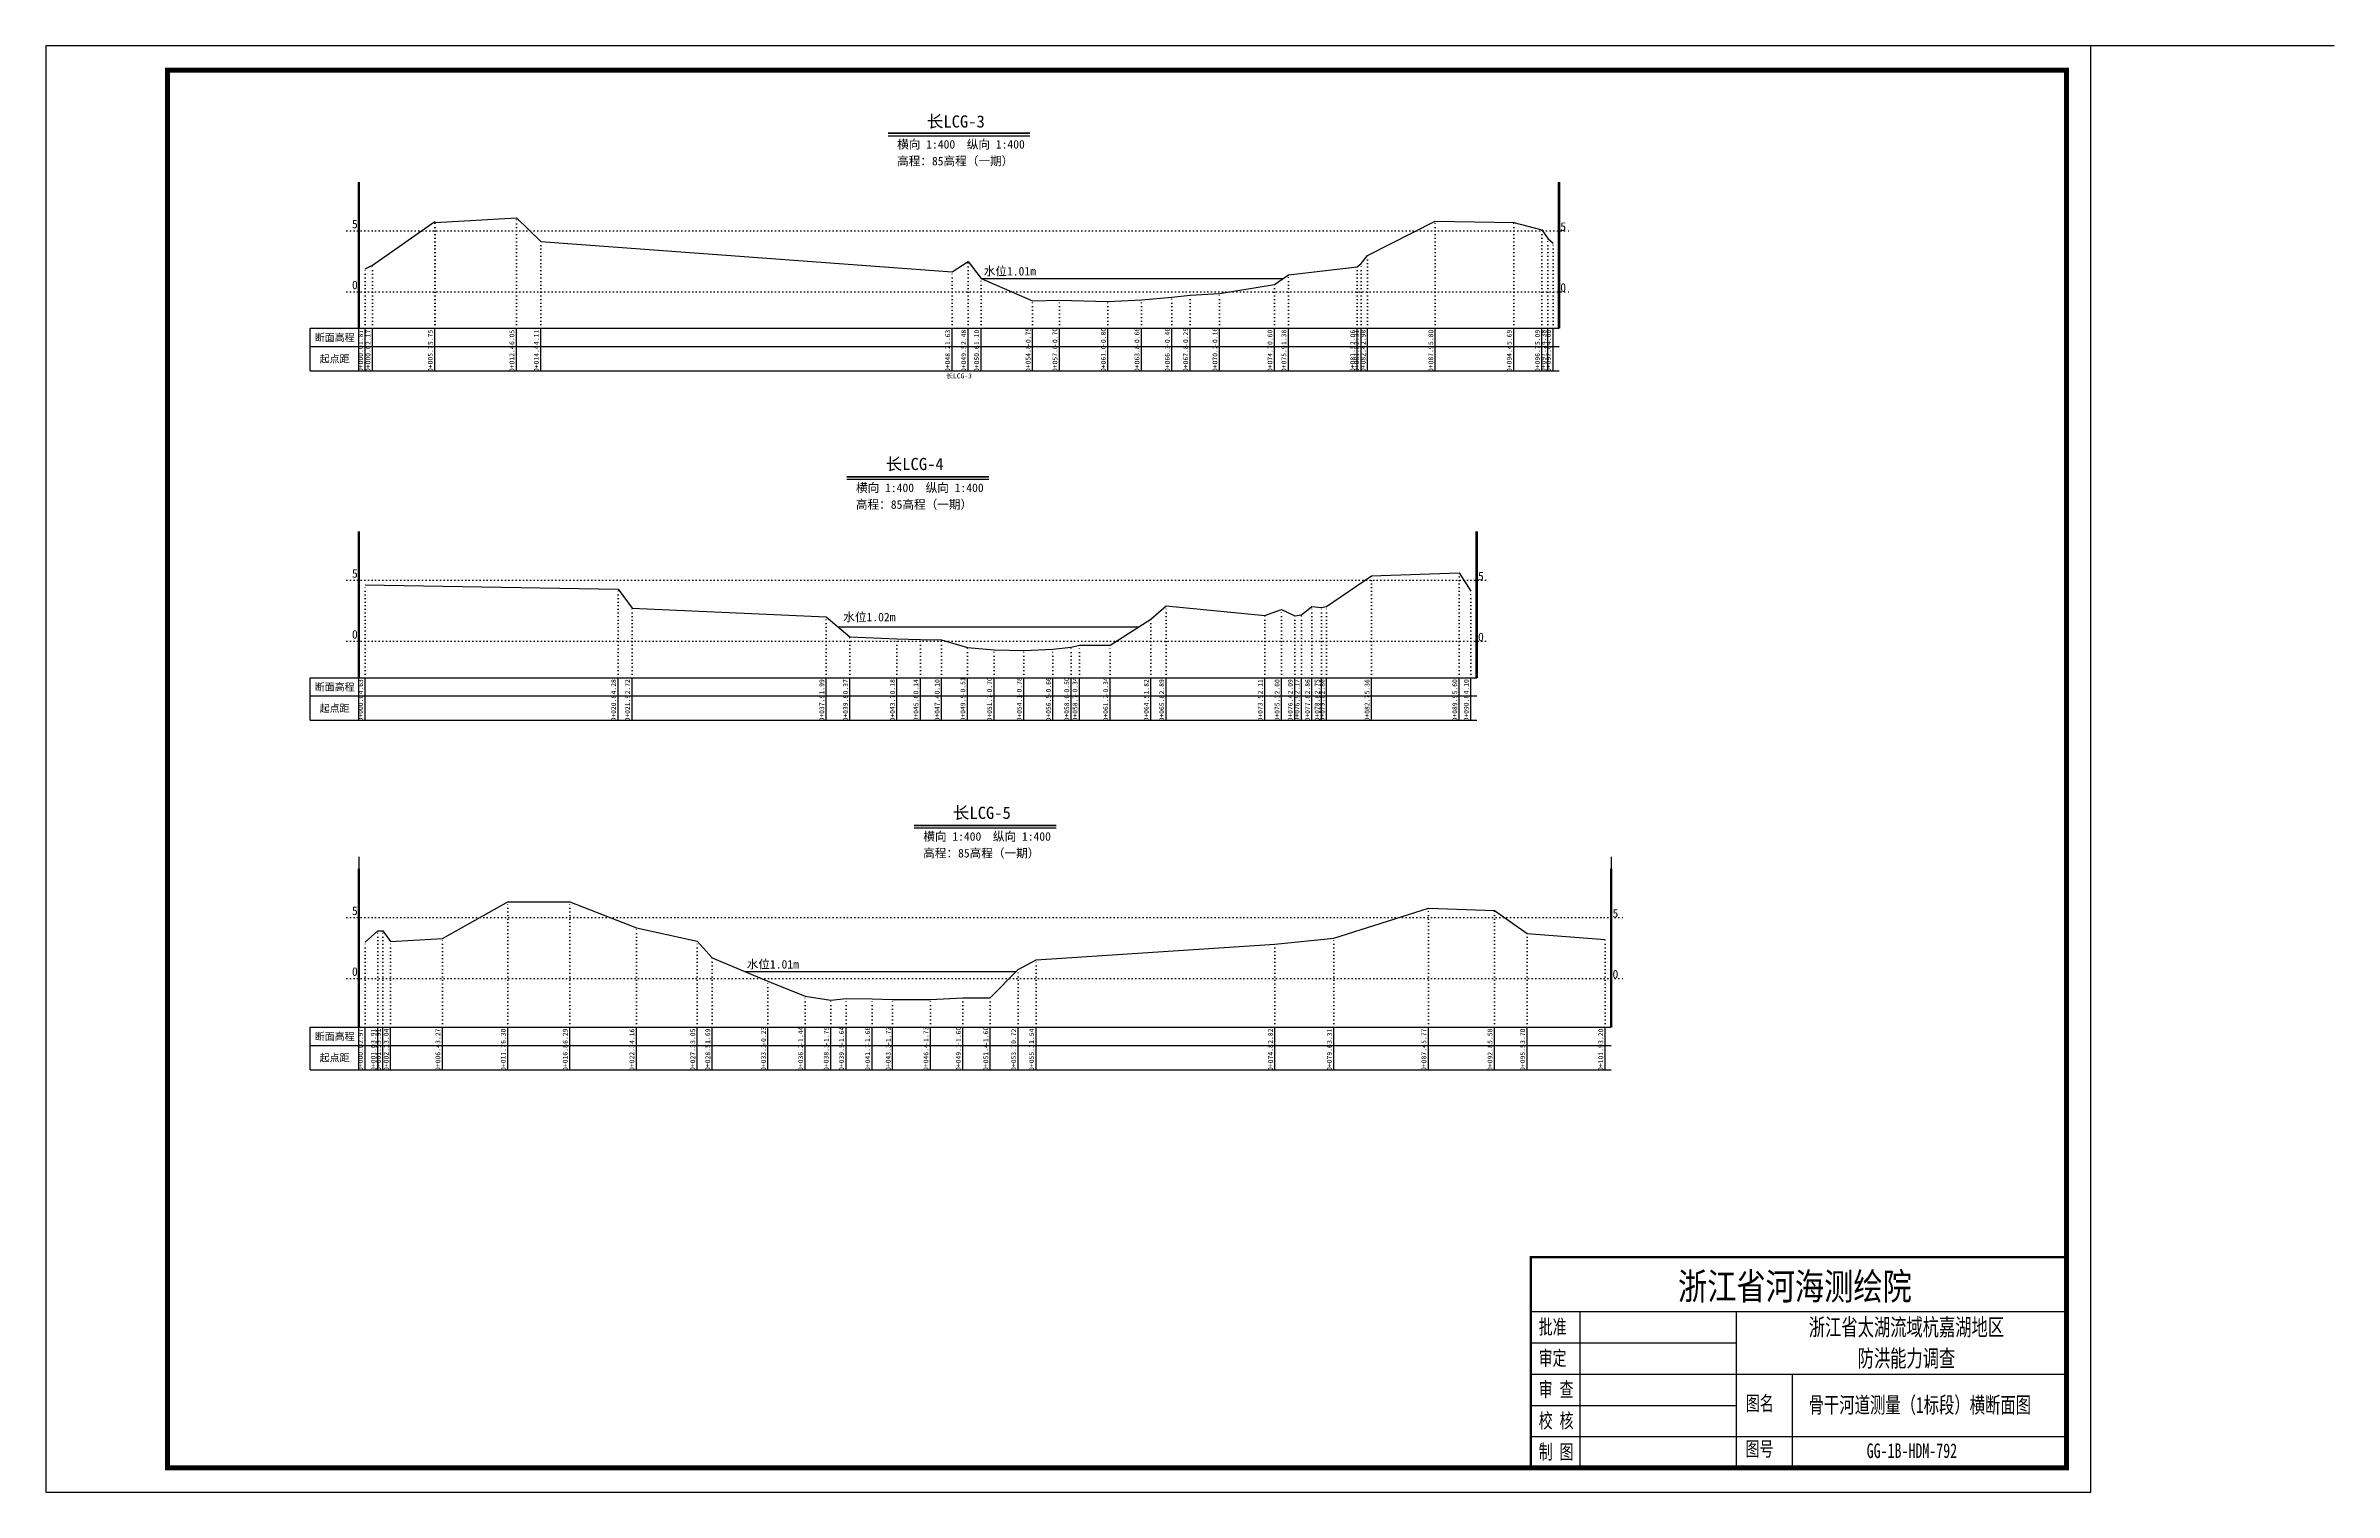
# Model space of a CAD drawing. Header units: millimetres. Extents: x 518574 to 520874, y 3371901 to 3372198.
# Drawn here: x 519044.4 to 519514.4, y 3371900.9 to 3372197.9 of the extents above; entities that cross this region are included whole.
import ezdxf
from ezdxf.enums import TextEntityAlignment as Align

# ---------------------------------------------------------------- set-up
doc = ezdxf.new("R2010")
doc.units = ezdxf.units.MM
doc.header["$LTSCALE"] = 0.4
doc.header["$MEASUREMENT"] = 0
doc.linetypes.add('X4', pattern=[1.6, 0, -1.6])
for name, color, linetype in [('DMX', 1, 'Continuous'), ('TEXT', 7, 'Continuous'), ('zdm1', 5, 'Continuous'), ('ZDMT5', 3, 'Continuous'), ('图框', 7, 'Continuous'), ('断面名称', 5, 'Continuous'), ('比例尺', 3, 'Continuous'), ('水位', 4, 'Continuous')]:
    doc.layers.add(name, color=color, linetype=linetype)
doc.styles.add('HDM', font='fangsong_GB2312.ttf')
doc.styles.add('tk2', font='', dxfattribs={"width": 0.8})
doc.styles.get('tk2').set_extended_font_data('SimSun')

msp = doc.modelspace()

# ---------------------------------------------------------------- linework, layer by layer
at = {"lineweight": 100, "const_width": 0.5}
msp.add_lwpolyline([(519459.36, 3371949.15), (519349.36, 3371949.15), (519349.36, 3371905.87), (519459.36, 3371905.87), (519459.36, 3371949.15)], dxfattribs=at)
at = {"linetype": 'Continuous', "elevation": 0}
msp.add_lwpolyline([(519349.36, 3371937.95), (519349.36, 3371905.87)], dxfattribs=at)
at = {"layer": 'DMX', "linetype": 'Continuous', "flags": 128}
for points in [[(519109.93, 3372152.05), (519111.46, 3372152.81), (519124.26, 3372161.76), (519124.36, 3372161.58), (519141.01, 3372162.51), (519146.03, 3372157.66), (519230.51, 3372151.43), (519233.78, 3372153.56), (519236.46, 3372150.11), (519247.03, 3372145.51), (519252.53, 3372145.63), (519262.48, 3372145.38), (519269.38, 3372145.73), (519275.61, 3372146.23), (519279.38, 3372146.66), (519285.41, 3372146.98), (519296.71, 3372148.86), (519299.56, 3372150.81), (519313.68, 3372152.51), (519313.68, 3372152.51), (519314.51, 3372153.14), (519314.51, 3372153.14), (519315.83, 3372154.81), (519315.83, 3372154.81), (519329.73, 3372161.86), (519345.83, 3372161.59), (519351.63, 3372160.09), (519352.83, 3372158.31), (519353.91, 3372157.36)], [(519109.93, 3372087.19), (519161.88, 3372086.32), (519164.76, 3372082.42), (519204.66, 3372080.59), (519209.51, 3372076.54), (519219.16, 3372076.07), (519223.98, 3372075.97), (519228.33, 3372075.87), (519233.63, 3372074.34), (519239.11, 3372073.87), (519245.21, 3372073.67), (519251.21, 3372073.97), (519254.96, 3372074.37), (519256.66, 3372074.77), (519262.96, 3372074.77), (519271.28, 3372080.17), (519274.46, 3372082.85), (519294.71, 3372080.9), (519298.16, 3372082.12), (519300.86, 3372080.85), (519302.26, 3372081.05), (519304.41, 3372082.77), (519304.41, 3372082.77), (519306.38, 3372082.5), (519307.41, 3372082.77), (519316.63, 3372089.02), (519334.66, 3372089.62), (519337.01, 3372085.87)], [(519109.93, 3372013.79), (519112.53, 3372016.14), (519113.61, 3372016.14), (519115.18, 3372013.96), (519125.81, 3372014.54), (519139.23, 3372022.11), (519151.96, 3372022.09), (519165.66, 3372016.76), (519178.16, 3372013.99), (519181.23, 3372010.59), (519192.68, 3372005.79), (519200.31, 3372002.76), (519205.56, 3372001.89), (519208.71, 3372002.26), (519214.06, 3372002.21), (519218.28, 3372002.07), (519226.03, 3372002.04), (519232.71, 3372002.37), (519238.33, 3372002.37), (519244.06, 3372008.17), (519247.73, 3372010.22), (519296.81, 3372013.42), (519308.91, 3372014.64), (519328.31, 3372020.79), (519341.88, 3372020.32), (519348.58, 3372015.62), (519364.63, 3372014.37)]]:
    msp.add_lwpolyline(points, dxfattribs=at)
at = {"layer": 'TEXT', "color": 0}
for p, q in [((519349.36, 3371937.95, 0), (519459.36, 3371937.95, 0)), ((519359.44, 3371937.95, 0), (519359.44, 3371912.29, 0)), ((519391.52, 3371937.95, 0), (519391.52, 3371912.29, 0)), ((519349.36, 3371931.54, 0), (519391.52, 3371931.54, 0)), ((519349.36, 3371925.12, 0), (519391.52, 3371925.12, 0)), ((519391.52, 3371925.12, 0), (519459.36, 3371925.12, 0)), ((519403.01, 3371925.12, 0), (519403.01, 3371905.87, 0)), ((519349.36, 3371918.7, 0), (519391.52, 3371918.7, 0)), ((519349.36, 3371912.29, 0), (519459.36, 3371912.29, 0)), ((519359.44, 3371912.29, 0), (519359.44, 3371905.87, 0)), ((519391.52, 3371912.29, 0), (519391.52, 3371905.87, 0))]:
    msp.add_line(p, q, dxfattribs=at)
at = {"layer": 'zdm1', "linetype": 'Continuous'}
for p, q in [((519108.56, 3372139.87), (519108.56, 3372169.87)), ((519108.81, 3372139.87), (519108.81, 3372169.87)), ((519355.03, 3372139.87), (519355.03, 3372169.87)), ((519355.28, 3372139.87), (519355.28, 3372169.87)), ((519098.68, 3372131.12), (519098.68, 3372139.87)), ((519098.68, 3372139.87), (519109.93, 3372139.87)), ((519108.68, 3372131.12), (519108.68, 3372139.87)), ((519109.93, 3372139.87), (519355.16, 3372139.87)), ((519098.68, 3372136.12), (519355.16, 3372136.12)), ((519098.68, 3372131.12), (519219.13, 3372131.12)), ((519098.68, 3372131.12), (519355.16, 3372131.12)), ((519108.56, 3372068.12), (519108.56, 3372098.12)), ((519108.81, 3372068.12), (519108.81, 3372098.12)), ((519338.13, 3372068.12), (519338.13, 3372098.12)), ((519338.38, 3372068.12), (519338.38, 3372098.12)), ((519098.68, 3372059.37), (519098.68, 3372068.12)), ((519098.68, 3372068.12), (519109.93, 3372068.12)), ((519108.68, 3372059.37), (519108.68, 3372068.12)), ((519109.93, 3372068.12), (519338.26, 3372068.12)), ((519098.68, 3372064.37), (519338.26, 3372064.37)), ((519098.68, 3372059.37), (519338.26, 3372059.37)), ((519108.56, 3371996.37), (519108.56, 3372028.87)), ((519108.81, 3371996.37), (519108.81, 3372028.87)), ((519365.76, 3371996.37), (519365.76, 3372028.87)), ((519366.01, 3371996.37), (519366.01, 3372028.87)), ((519098.68, 3371987.62), (519098.68, 3371996.37)), ((519098.68, 3371996.37), (519109.93, 3371996.37)), ((519108.68, 3371987.62), (519108.68, 3371996.37)), ((519109.93, 3371996.37), (519365.88, 3371996.37)), ((519098.68, 3371992.62), (519365.88, 3371992.62)), ((519098.68, 3371987.62), (519176.86, 3371987.62)), ((519098.68, 3371987.62), (519365.88, 3371987.62))]:
    msp.add_line(p, q, dxfattribs=at)
at = {"layer": 'zdm1', "linetype": 'X4'}
for p, q in [((519106.18, 3372159.87), (519357.66, 3372159.87)), ((519106.18, 3372147.37), (519357.66, 3372147.37)), ((519106.18, 3372088.12), (519340.76, 3372088.12)), ((519106.18, 3372075.62), (519340.76, 3372075.62)), ((519106.18, 3372018.87), (519368.38, 3372018.87)), ((519106.18, 3372006.37), (519368.38, 3372006.37))]:
    msp.add_line(p, q, dxfattribs=at)
at = {"layer": 'zdm1', "linetype": 'Continuous', "flags": 128}
for points in [[(519108.68, 3372167.37, 0.25, 0.25, 0), (519108.68, 3372169.87, 0.25, 0.25, 0)], [(519355.16, 3372167.37, 0.25, 0.25, 0), (519355.16, 3372169.87, 0.25, 0.25, 0)], [(519108.68, 3372162.37, 0.25, 0.25, 0), (519108.68, 3372164.87, 0.25, 0.25, 0)], [(519355.16, 3372162.37, 0.25, 0.25, 0), (519355.16, 3372164.87, 0.25, 0.25, 0)], [(519108.68, 3372157.37, 0.25, 0.25, 0), (519108.68, 3372159.87, 0.25, 0.25, 0)], [(519355.16, 3372157.37, 0.25, 0.25, 0), (519355.16, 3372159.87, 0.25, 0.25, 0)], [(519108.68, 3372152.37, 0.25, 0.25, 0), (519108.68, 3372154.87, 0.25, 0.25, 0)], [(519355.16, 3372152.37, 0.25, 0.25, 0), (519355.16, 3372154.87, 0.25, 0.25, 0)], [(519108.68, 3372147.37, 0.25, 0.25, 0), (519108.68, 3372149.87, 0.25, 0.25, 0)], [(519355.16, 3372147.37, 0.25, 0.25, 0), (519355.16, 3372149.87, 0.25, 0.25, 0)], [(519108.68, 3372142.37, 0.25, 0.25, 0), (519108.68, 3372144.87, 0.25, 0.25, 0)], [(519355.16, 3372142.37, 0.25, 0.25, 0), (519355.16, 3372144.87, 0.25, 0.25, 0)], [(519108.68, 3372095.62, 0.25, 0.25, 0), (519108.68, 3372098.12, 0.25, 0.25, 0)], [(519338.26, 3372095.62, 0.25, 0.25, 0), (519338.26, 3372098.12, 0.25, 0.25, 0)], [(519108.68, 3372090.62, 0.25, 0.25, 0), (519108.68, 3372093.12, 0.25, 0.25, 0)], [(519338.26, 3372090.62, 0.25, 0.25, 0), (519338.26, 3372093.12, 0.25, 0.25, 0)], [(519108.68, 3372085.62, 0.25, 0.25, 0), (519108.68, 3372088.12, 0.25, 0.25, 0)], [(519338.26, 3372085.62, 0.25, 0.25, 0), (519338.26, 3372088.12, 0.25, 0.25, 0)], [(519108.68, 3372080.62, 0.25, 0.25, 0), (519108.68, 3372083.12, 0.25, 0.25, 0)], [(519338.26, 3372080.62, 0.25, 0.25, 0), (519338.26, 3372083.12, 0.25, 0.25, 0)], [(519108.68, 3372075.62, 0.25, 0.25, 0), (519108.68, 3372078.12, 0.25, 0.25, 0)], [(519338.26, 3372075.62, 0.25, 0.25, 0), (519338.26, 3372078.12, 0.25, 0.25, 0)], [(519108.68, 3372070.62, 0.25, 0.25, 0), (519108.68, 3372073.12, 0.25, 0.25, 0)], [(519338.26, 3372070.62, 0.25, 0.25, 0), (519338.26, 3372073.12, 0.25, 0.25, 0)], [(519108.68, 3372028.87, 0.25, 0.25, 0), (519108.68, 3372031.37, 0.25, 0.25, 0)], [(519365.88, 3372028.87, 0.25, 0.25, 0), (519365.88, 3372031.37, 0.25, 0.25, 0)], [(519108.68, 3372023.87, 0.25, 0.25, 0), (519108.68, 3372026.37, 0.25, 0.25, 0)], [(519365.88, 3372023.87, 0.25, 0.25, 0), (519365.88, 3372026.37, 0.25, 0.25, 0)], [(519108.68, 3372018.87, 0.25, 0.25, 0), (519108.68, 3372021.37, 0.25, 0.25, 0)], [(519365.88, 3372018.87, 0.25, 0.25, 0), (519365.88, 3372021.37, 0.25, 0.25, 0)], [(519108.68, 3372013.87, 0.25, 0.25, 0), (519108.68, 3372016.37, 0.25, 0.25, 0)], [(519365.88, 3372013.87, 0.25, 0.25, 0), (519365.88, 3372016.37, 0.25, 0.25, 0)], [(519108.68, 3372008.87, 0.25, 0.25, 0), (519108.68, 3372011.37, 0.25, 0.25, 0)], [(519365.88, 3372008.87, 0.25, 0.25, 0), (519365.88, 3372011.37, 0.25, 0.25, 0)], [(519108.68, 3372003.87, 0.25, 0.25, 0), (519108.68, 3372006.37, 0.25, 0.25, 0)], [(519365.88, 3372003.87, 0.25, 0.25, 0), (519365.88, 3372006.37, 0.25, 0.25, 0)], [(519108.68, 3371998.87, 0.25, 0.25, 0), (519108.68, 3372001.37, 0.25, 0.25, 0)], [(519365.88, 3371998.87, 0.25, 0.25, 0), (519365.88, 3372001.37, 0.25, 0.25, 0)]]:
    msp.add_lwpolyline(points, format="xyseb", dxfattribs=at)
at = {"layer": 'ZDMT5', "linetype": 'X4'}
for p, q in [((519124.26, 3372139.87), (519124.26, 3372161.76)), ((519124.36, 3372139.87), (519124.36, 3372161.58)), ((519141.01, 3372139.87), (519141.01, 3372162.51)), ((519329.73, 3372139.87), (519329.73, 3372161.86)), ((519345.83, 3372139.87), (519345.83, 3372161.59)), ((519146.03, 3372139.87), (519146.03, 3372157.66)), ((519351.63, 3372139.87), (519351.63, 3372160.09)), ((519352.83, 3372139.87), (519352.83, 3372158.31)), ((519353.91, 3372139.87), (519353.91, 3372157.36)), ((519109.93, 3372139.87), (519109.93, 3372152.05)), ((519111.46, 3372139.87), (519111.46, 3372152.81)), ((519230.51, 3372139.87), (519230.51, 3372151.43)), ((519233.78, 3372139.87), (519233.78, 3372153.56)), ((519313.68, 3372139.87), (519313.68, 3372152.51)), ((519314.51, 3372139.87), (519314.51, 3372153.14)), ((519315.83, 3372139.87), (519315.83, 3372154.81)), ((519236.46, 3372139.87), (519236.46, 3372150.11)), ((519279.38, 3372139.87), (519279.38, 3372146.66)), ((519285.41, 3372139.87), (519285.41, 3372146.98)), ((519296.71, 3372139.87), (519296.71, 3372148.86)), ((519299.56, 3372139.87), (519299.56, 3372150.81)), ((519247.03, 3372139.87), (519247.03, 3372145.51)), ((519252.53, 3372139.87), (519252.53, 3372145.63)), ((519262.48, 3372139.87), (519262.48, 3372145.38)), ((519269.38, 3372139.87), (519269.38, 3372145.73)), ((519275.61, 3372139.87), (519275.61, 3372146.23)), ((519109.93, 3372068.12), (519109.93, 3372087.19)), ((519161.88, 3372068.12), (519161.88, 3372086.32)), ((519316.63, 3372068.12), (519316.63, 3372089.02)), ((519334.66, 3372068.12), (519334.66, 3372089.62)), ((519337.01, 3372068.12), (519337.01, 3372085.87)), ((519164.76, 3372068.12), (519164.76, 3372082.42)), ((519274.46, 3372068.12), (519274.46, 3372082.85)), ((519294.71, 3372068.12), (519294.71, 3372080.9)), ((519298.16, 3372068.12), (519298.16, 3372082.12)), ((519300.86, 3372068.12), (519300.86, 3372080.85)), ((519302.26, 3372068.12), (519302.26, 3372081.05)), ((519304.41, 3372068.12), (519304.41, 3372082.77)), ((519306.38, 3372068.12), (519306.38, 3372082.5)), ((519307.41, 3372068.12), (519307.41, 3372082.77)), ((519204.66, 3372068.12), (519204.66, 3372080.59)), ((519209.51, 3372068.12), (519209.51, 3372076.54)), ((519271.28, 3372068.12), (519271.28, 3372080.17)), ((519219.16, 3372068.12), (519219.16, 3372076.07)), ((519223.98, 3372068.12), (519223.98, 3372075.97)), ((519228.33, 3372068.12), (519228.33, 3372075.87)), ((519233.63, 3372068.12), (519233.63, 3372074.34)), ((519239.11, 3372068.12), (519239.11, 3372073.87)), ((519245.21, 3372068.12), (519245.21, 3372073.67)), ((519251.21, 3372068.12), (519251.21, 3372073.97)), ((519254.96, 3372068.12), (519254.96, 3372074.37)), ((519256.66, 3372068.12), (519256.66, 3372074.77)), ((519262.96, 3372068.12), (519262.96, 3372074.77)), ((519139.23, 3371996.37), (519139.23, 3372022.11)), ((519151.96, 3371996.37), (519151.96, 3372022.09)), ((519328.31, 3371996.37), (519328.31, 3372020.79)), ((519341.88, 3371996.37), (519341.88, 3372020.32)), ((519112.53, 3371996.37), (519112.53, 3372016.14)), ((519113.61, 3371996.37), (519113.61, 3372016.14)), ((519165.66, 3371996.37), (519165.66, 3372016.76)), ((519348.58, 3371996.37), (519348.58, 3372015.62)), ((519109.93, 3371996.37), (519109.93, 3372013.79)), ((519115.18, 3371996.37), (519115.18, 3372013.96)), ((519125.81, 3371996.37), (519125.81, 3372014.54)), ((519178.16, 3371996.37), (519178.16, 3372013.99)), ((519181.23, 3371996.37), (519181.23, 3372010.59)), ((519296.81, 3371996.37), (519296.81, 3372013.42)), ((519308.91, 3371996.37), (519308.91, 3372014.64)), ((519364.63, 3371996.37), (519364.63, 3372014.37)), ((519192.68, 3371996.37), (519192.68, 3372005.79)), ((519244.06, 3371996.37), (519244.06, 3372008.17)), ((519247.73, 3371996.37), (519247.73, 3372010.22)), ((519200.31, 3371996.37), (519200.31, 3372002.76)), ((519205.56, 3371996.37), (519205.56, 3372001.89)), ((519208.71, 3371996.37), (519208.71, 3372002.26)), ((519214.06, 3371996.37), (519214.06, 3372002.21)), ((519218.28, 3371996.37), (519218.28, 3372002.07)), ((519226.03, 3371996.37), (519226.03, 3372002.04)), ((519232.71, 3371996.37), (519232.71, 3372002.37)), ((519238.33, 3371996.37), (519238.33, 3372002.37))]:
    msp.add_line(p, q, dxfattribs=at)
at = {"layer": 'ZDMT5', "linetype": 'Continuous'}
for p, q in [((519109.93, 3372131.12), (519109.93, 3372139.87)), ((519111.46, 3372131.12), (519111.46, 3372139.87)), ((519124.26, 3372131.12), (519124.26, 3372139.87)), ((519141.01, 3372131.12), (519141.01, 3372139.87)), ((519146.03, 3372131.12), (519146.03, 3372139.87)), ((519230.51, 3372131.12), (519230.51, 3372139.87)), ((519233.78, 3372131.12), (519233.78, 3372139.87)), ((519236.46, 3372131.12), (519236.46, 3372139.87)), ((519247.03, 3372131.12), (519247.03, 3372139.87)), ((519252.53, 3372131.12), (519252.53, 3372139.87)), ((519262.48, 3372131.12), (519262.48, 3372139.87)), ((519269.38, 3372131.12), (519269.38, 3372139.87)), ((519275.61, 3372131.12), (519275.61, 3372139.87)), ((519279.38, 3372131.12), (519279.38, 3372139.87)), ((519285.41, 3372131.12), (519285.41, 3372139.87)), ((519296.71, 3372131.12), (519296.71, 3372139.87)), ((519299.56, 3372131.12), (519299.56, 3372139.87)), ((519313.68, 3372131.12), (519313.68, 3372139.87)), ((519314.51, 3372131.12), (519314.51, 3372139.87)), ((519315.83, 3372131.12), (519315.83, 3372139.87)), ((519329.73, 3372131.12), (519329.73, 3372139.87)), ((519345.83, 3372131.12), (519345.83, 3372139.87)), ((519351.63, 3372131.12), (519351.63, 3372139.87)), ((519352.83, 3372131.12), (519352.83, 3372139.87)), ((519353.91, 3372131.12), (519353.91, 3372139.87)), ((519109.93, 3372059.37), (519109.93, 3372068.12)), ((519161.88, 3372059.37), (519161.88, 3372068.12)), ((519164.76, 3372059.37), (519164.76, 3372068.12)), ((519204.66, 3372059.37), (519204.66, 3372068.12)), ((519209.51, 3372059.37), (519209.51, 3372068.12)), ((519219.16, 3372059.37), (519219.16, 3372068.12)), ((519223.98, 3372059.37), (519223.98, 3372068.12)), ((519228.33, 3372059.37), (519228.33, 3372068.12)), ((519233.63, 3372059.37), (519233.63, 3372068.12)), ((519239.11, 3372059.37), (519239.11, 3372068.12)), ((519245.21, 3372059.37), (519245.21, 3372068.12)), ((519251.21, 3372059.37), (519251.21, 3372068.12)), ((519254.96, 3372059.37), (519254.96, 3372068.12)), ((519256.66, 3372059.37), (519256.66, 3372068.12)), ((519262.96, 3372059.37), (519262.96, 3372068.12)), ((519271.28, 3372059.37), (519271.28, 3372068.12)), ((519274.46, 3372059.37), (519274.46, 3372068.12)), ((519294.71, 3372059.37), (519294.71, 3372068.12)), ((519298.16, 3372059.37), (519298.16, 3372068.12)), ((519300.86, 3372059.37), (519300.86, 3372068.12)), ((519302.26, 3372059.37), (519302.26, 3372068.12)), ((519304.41, 3372059.37), (519304.41, 3372068.12)), ((519306.38, 3372059.37), (519306.38, 3372068.12)), ((519307.41, 3372059.37), (519307.41, 3372068.12)), ((519316.63, 3372059.37), (519316.63, 3372068.12)), ((519334.66, 3372059.37), (519334.66, 3372068.12)), ((519337.01, 3372059.37), (519337.01, 3372068.12)), ((519109.93, 3371987.62), (519109.93, 3371996.37)), ((519112.53, 3371987.62), (519112.53, 3371996.37)), ((519113.61, 3371987.62), (519113.61, 3371996.37)), ((519115.18, 3371987.62), (519115.18, 3371996.37)), ((519125.81, 3371987.62), (519125.81, 3371996.37)), ((519139.23, 3371987.62), (519139.23, 3371996.37)), ((519151.96, 3371987.62), (519151.96, 3371996.37)), ((519165.66, 3371987.62), (519165.66, 3371996.37)), ((519178.16, 3371987.62), (519178.16, 3371996.37)), ((519181.23, 3371987.62), (519181.23, 3371996.37)), ((519192.68, 3371987.62), (519192.68, 3371996.37)), ((519200.31, 3371987.62), (519200.31, 3371996.37)), ((519205.56, 3371987.62), (519205.56, 3371996.37)), ((519208.71, 3371987.62), (519208.71, 3371996.37)), ((519214.06, 3371987.62), (519214.06, 3371996.37)), ((519218.28, 3371987.62), (519218.28, 3371996.37)), ((519226.03, 3371987.62), (519226.03, 3371996.37)), ((519232.71, 3371987.62), (519232.71, 3371996.37)), ((519238.33, 3371987.62), (519238.33, 3371996.37)), ((519244.06, 3371987.62), (519244.06, 3371996.37)), ((519247.73, 3371987.62), (519247.73, 3371996.37)), ((519296.81, 3371987.62), (519296.81, 3371996.37)), ((519308.91, 3371987.62), (519308.91, 3371996.37)), ((519328.31, 3371987.62), (519328.31, 3371996.37)), ((519341.88, 3371987.62), (519341.88, 3371996.37)), ((519348.58, 3371987.62), (519348.58, 3371996.37)), ((519364.63, 3371987.62), (519364.63, 3371996.37))]:
    msp.add_line(p, q, dxfattribs=at)
at = {"layer": '图框', "flags": 128}
msp.add_lwpolyline([(519044.36, 3371900.87), (519464.36, 3371900.87), (519464.36, 3372197.87), (519044.36, 3372197.87)], close=True, dxfattribs=at)
at = {"layer": '图框', "const_width": 1, "flags": 128}
msp.add_lwpolyline([(519069.36, 3371905.87), (519459.36, 3371905.87), (519459.36, 3372192.87), (519069.36, 3372192.87)], close=True, dxfattribs=at)
at = {"layer": '比例尺', "color": 3, "linetype": 'Continuous', "lineweight": 40}
for p, q in [((519217.36, 3372179.91), (519246.48, 3372179.91)), ((519208.91, 3372109.38), (519238.03, 3372109.38)), ((519222.72, 3372037.79), (519251.84, 3372037.79))]:
    msp.add_line(p, q, dxfattribs=at)
at = {"layer": '比例尺', "color": 3, "linetype": 'Continuous'}
for p, q in [((519217.36, 3372179.41), (519246.48, 3372179.41)), ((519208.91, 3372108.88), (519238.03, 3372108.88)), ((519222.72, 3372037.29), (519251.84, 3372037.29))]:
    msp.add_line(p, q, dxfattribs=at)
at = {"layer": '比例尺', "linetype": 'Continuous'}
msp.add_lwpolyline([(519514.36, 3372197.87), (519464.36, 3372197.87)], dxfattribs=at)
at = {"layer": '水位', "color": 6, "linetype": 'Continuous', "flags": 128}
for points in [[(519236.46, 3372150.11), (519298.53, 3372150.11)], [(519207.08, 3372078.57), (519268.81, 3372078.57)], [(519187.99, 3372007.76), (519243.65, 3372007.76)]]:
    msp.add_lwpolyline(points, dxfattribs=at)

# ---------------------------------------------------------------- texts
at = {"layer": 'TEXT', "color": 7, "ltscale": 8, "style": 'tk2'}
for tag, p, s, height, width in [('浙江省河海测绘院', (519379.58, 3371940.39, 0), '（单位名称）', 5.5, 0.8), ('批准', (519350.97, 3371933.32, 0), '批准', 3, 0.7), ('审定', (519350.97, 3371926.91, 0), '审定', 3, 0.7), ('审 查', (519350.97, 3371920.49, 0), '审 查', 3, 0.7), ('图名', (519393.51, 3371917.62, 0), '审查', 3, 0.7), ('校 核', (519350.97, 3371914.07, 0), '校 核', 3, 0.7), ('制 图', (519350.97, 3371907.66, 0), '制 图', 3, 0.7), ('图号', (519393.46, 3371908.29, 0), '图号', 3, 0.7)]:
    msp.add_attdef(tag, p, s, height=height, dxfattribs=dict(at, width=width))
at = {"layer": 'TEXT', "color": 0, "style": 'tk2', "width": 0.7}
for tag, text, height, p in [('浙江省太湖流域杭嘉湖地区', '浙江省太湖流域杭嘉湖地区', 3.5, (519426.5, 3371934.77, -206.67)), ('防洪能力调查', '防洪能力调查', 3.5, (519426.5, 3371928.38, -206.67)), ('骨干河道测量（1标段）横断面图', '骨干河道测量（1标段）横断面图', 3.3, (519429.25, 3371918.8, -206.67)), ('GG-1B-HDM-792', 'GG-1B-HDM-001', 3, (519427.62, 3371909.4, -206.67))]:
    msp.add_attdef(tag, text=text, height=height, dxfattribs=at).set_placement(p, align=Align.MIDDLE_CENTER)
at = {"layer": 'zdm1', "linetype": 'Continuous', "style": 'HDM'}
for s, p in [('5', (519108.43, 3372159.87)), ('0', (519108.43, 3372147.37)), ('5', (519108.43, 3372088.12)), ('0', (519108.43, 3372075.62)), ('5', (519108.43, 3372018.87)), ('0', (519108.43, 3372006.37))]:
    msp.add_text(s, height=1.75, dxfattribs=at).set_placement(p, align=Align.BOTTOM_RIGHT)
for s, p in [('5', (519355.41, 3372159.87)), ('0', (519355.41, 3372147.37)), ('5', (519338.51, 3372088.12)), ('0', (519338.51, 3372075.62)), ('5', (519366.13, 3372018.87)), ('0', (519366.13, 3372006.37))]:
    msp.add_text(s, height=1.75, dxfattribs=at).set_placement(p)
for s, height, p in [('断面高程', 1.5, (519103.68, 3372138)), ('起点距', 1.5, (519103.68, 3372133.62)), ('长LCG-3', 1, (519231.92, 3372130.12)), ('断面高程', 1.5, (519103.68, 3372066.25)), ('起点距', 1.5, (519103.68, 3372061.87)), ('断面高程', 1.5, (519103.68, 3371994.5)), ('起点距', 1.5, (519103.68, 3371990.12))]:
    msp.add_text(s, height=height, dxfattribs=at).set_placement(p, align=Align.MIDDLE)
at = {"layer": 'ZDMT5', "linetype": 'Continuous', "style": 'HDM'}
for s, p in [('1.87', (519109.81, 3372138)), ('2.17', (519111.33, 3372138)), ('5.75', (519124.13, 3372138)), ('6.05', (519140.88, 3372138)), ('4.11', (519145.91, 3372138)), ('1.63', (519230.38, 3372138)), ('2.48', (519233.66, 3372138)), ('1.10', (519236.33, 3372138)), ('-0.75', (519246.91, 3372138)), ('-0.70', (519252.41, 3372138)), ('-0.80', (519262.36, 3372138)), ('-0.66', (519269.26, 3372138)), ('-0.46', (519275.48, 3372138)), ('-0.29', (519279.26, 3372138)), ('-0.16', (519285.28, 3372138)), ('0.60', (519296.58, 3372138)), ('1.38', (519299.43, 3372138)), ('2.06', (519313.56, 3372138)), ('2.31', (519314.38, 3372138)), ('2.98', (519315.71, 3372138)), ('5.80', (519329.61, 3372138)), ('5.69', (519345.71, 3372138)), ('5.09', (519351.51, 3372138)), ('4.38', (519352.71, 3372138)), ('4.00', (519353.78, 3372138)), ('0+000.0', (519109.81, 3372133.62)), ('0+000.6', (519111.33, 3372133.62)), ('0+005.7', (519124.13, 3372133.62)), ('0+012.4', (519140.88, 3372133.62)), ('0+014.4', (519145.91, 3372133.62)), ('0+048.2', (519230.38, 3372133.62)), ('0+049.5', (519233.66, 3372133.62)), ('0+050.6', (519236.33, 3372133.62)), ('0+054.8', (519246.91, 3372133.62)), ('0+057.0', (519252.41, 3372133.62)), ('0+061.0', (519262.36, 3372133.62)), ('0+063.8', (519269.26, 3372133.62)), ('0+066.3', (519275.48, 3372133.62)), ('0+067.8', (519279.26, 3372133.62)), ('0+070.2', (519285.28, 3372133.62)), ('0+074.7', (519296.58, 3372133.62)), ('0+075.9', (519299.43, 3372133.62)), ('0+081.5', (519313.56, 3372133.62)), ('0+081.8', (519314.38, 3372133.62)), ('0+082.4', (519315.71, 3372133.62)), ('0+087.9', (519329.61, 3372133.62)), ('0+094.4', (519345.71, 3372133.62)), ('0+096.7', (519351.51, 3372133.62)), ('0+097.2', (519352.71, 3372133.62)), ('0+097.6', (519353.78, 3372133.62)), ('4.63', (519109.81, 3372066.25)), ('4.28', (519161.76, 3372066.25)), ('2.72', (519164.63, 3372066.25)), ('1.99', (519204.53, 3372066.25)), ('0.37', (519209.38, 3372066.25)), ('0.18', (519219.03, 3372066.25)), ('0.14', (519223.86, 3372066.25)), ('0.10', (519228.21, 3372066.25)), ('-0.51', (519233.51, 3372066.25)), ('-0.70', (519238.98, 3372066.25)), ('-0.78', (519245.08, 3372066.25)), ('-0.66', (519251.08, 3372066.25)), ('-0.50', (519254.83, 3372066.25)), ('-0.34', (519256.53, 3372066.25)), ('-0.34', (519262.83, 3372066.25)), ('1.82', (519271.16, 3372066.25)), ('2.89', (519274.33, 3372066.25)), ('2.11', (519294.58, 3372066.25)), ('2.60', (519298.03, 3372066.25)), ('2.09', (519300.73, 3372066.25)), ('2.17', (519302.13, 3372066.25)), ('2.86', (519304.28, 3372066.25)), ('2.75', (519306.26, 3372066.25)), ('2.86', (519307.28, 3372066.25)), ('5.36', (519316.51, 3372066.25)), ('5.60', (519334.53, 3372066.25)), ('4.10', (519336.88, 3372066.25)), ('0+000.0', (519109.81, 3372061.87)), ('0+020.8', (519161.76, 3372061.87)), ('0+021.9', (519164.63, 3372061.87)), ('0+037.9', (519204.53, 3372061.87)), ('0+039.8', (519209.38, 3372061.87)), ('0+043.7', (519219.03, 3372061.87)), ('0+045.6', (519223.86, 3372061.87)), ('0+047.4', (519228.21, 3372061.87)), ('0+049.5', (519233.51, 3372061.87)), ('0+051.7', (519238.98, 3372061.87)), ('0+054.1', (519245.08, 3372061.87)), ('0+056.5', (519251.08, 3372061.87)), ('0+058.0', (519254.83, 3372061.87)), ('0+058.7', (519256.53, 3372061.87)), ('0+061.2', (519262.83, 3372061.87)), ('0+064.5', (519271.16, 3372061.87)), ('0+065.8', (519274.33, 3372061.87)), ('0+073.9', (519294.58, 3372061.87)), ('0+075.3', (519298.03, 3372061.87)), ('0+076.4', (519300.73, 3372061.87)), ('0+076.9', (519302.13, 3372061.87)), ('0+077.8', (519304.28, 3372061.87)), ('0+078.6', (519306.26, 3372061.87)), ('0+079.0', (519307.28, 3372061.87)), ('0+082.7', (519316.51, 3372061.87)), ('0+089.9', (519334.53, 3372061.87)), ('0+090.8', (519336.88, 3372061.87)), ('2.97', (519109.81, 3371994.5)), ('0+000.0', (519109.81, 3371990.12)), ('3.91', (519112.41, 3371994.5)), ('0+001.0', (519112.41, 3371990.12)), ('3.91', (519113.48, 3371994.5)), ('0+001.5', (519113.48, 3371990.12)), ('3.04', (519115.06, 3371994.5)), ('0+002.1', (519115.06, 3371990.12)), ('3.27', (519125.68, 3371994.5)), ('0+006.4', (519125.68, 3371990.12)), ('6.30', (519139.11, 3371994.5)), ('0+011.7', (519139.11, 3371990.12)), ('6.29', (519151.83, 3371994.5)), ('0+016.8', (519151.83, 3371990.12)), ('4.16', (519165.53, 3371994.5)), ('0+022.3', (519165.53, 3371990.12)), ('3.05', (519178.03, 3371994.5)), ('0+027.3', (519178.03, 3371990.12)), ('1.69', (519181.11, 3371994.5)), ('0+028.5', (519181.11, 3371990.12)), ('-0.23', (519192.56, 3371994.5)), ('0+033.1', (519192.56, 3371990.12)), ('0+036.2', (519200.18, 3371990.12)), ('-1.44', (519200.18, 3371994.5)), ('-1.79', (519205.43, 3371994.5)), ('0+038.3', (519205.43, 3371990.12)), ('-1.64', (519208.58, 3371994.5)), ('0+039.5', (519208.58, 3371990.12)), ('-1.66', (519213.93, 3371994.5)), ('0+041.7', (519213.93, 3371990.12)), ('-1.72', (519218.16, 3371994.5)), ('0+043.3', (519218.16, 3371990.12)), ('-1.73', (519225.91, 3371994.5)), ('0+046.4', (519225.91, 3371990.12)), ('-1.60', (519232.58, 3371994.5)), ('0+049.1', (519232.58, 3371990.12)), ('-1.60', (519238.21, 3371994.5)), ('0+051.4', (519238.21, 3371990.12)), ('0.72', (519243.93, 3371994.5)), ('0+053.7', (519243.93, 3371990.12)), ('0+055.1', (519247.61, 3371990.12)), ('1.54', (519247.61, 3371994.5)), ('2.82', (519296.68, 3371994.5)), ('0+074.8', (519296.68, 3371990.12)), ('3.31', (519308.78, 3371994.5)), ('0+079.6', (519308.78, 3371990.12)), ('0+087.4', (519328.18, 3371990.12)), ('5.77', (519328.18, 3371994.5)), ('5.58', (519341.76, 3371994.5)), ('0+092.8', (519341.76, 3371990.12)), ('3.70', (519348.46, 3371994.5)), ('0+095.5', (519348.46, 3371990.12)), ('3.20', (519364.51, 3371994.5)), ('0+101.9', (519364.51, 3371990.12))]:
    msp.add_text(s, height=1, rotation=90, dxfattribs=at).set_placement(p, align=Align.BOTTOM_CENTER)
at = {"layer": '断面名称', "color": 5, "linetype": 'Continuous', "style": 'HDM'}
for s, p in [('长LCG-3', (519231.25, 3372182.38)), ('长LCG-4', (519222.8, 3372112.05)), ('长LCG-5', (519236.6, 3372040.43))]:
    msp.add_text(s, height=2.5, dxfattribs=at).set_placement(p, align=Align.MIDDLE)
at = {"layer": '比例尺', "color": 3, "linetype": 'Continuous', "style": 'HDM'}
for s, p in [('横向 1:400  纵向 1:400', (519245.43, 3372176.24)), ('高程：85高程（一期）', (519243.06, 3372172.8)), ('横向 1:400  纵向 1:400', (519236.98, 3372105.71)), ('高程：85高程（一期）', (519234.61, 3372102.28)), ('横向 1:400  纵向 1:400', (519250.79, 3372034.12)), ('高程：85高程（一期）', (519248.42, 3372030.68))]:
    msp.add_text(s, height=1.75, dxfattribs=at).set_placement(p, align=Align.BOTTOM_RIGHT)
at = {"layer": '水位', "color": 6, "linetype": 'Continuous', "style": 'HDM'}
for s, p in [('水位1.01m', (519242.35, 3372151.65)), ('水位1.02m', (519213.51, 3372080.63)), ('水位1.01m', (519193.67, 3372009.34))]:
    msp.add_text(s, height=1.75, dxfattribs=at).set_placement(p, align=Align.MIDDLE)

doc.saveas('drawing.dxf')
